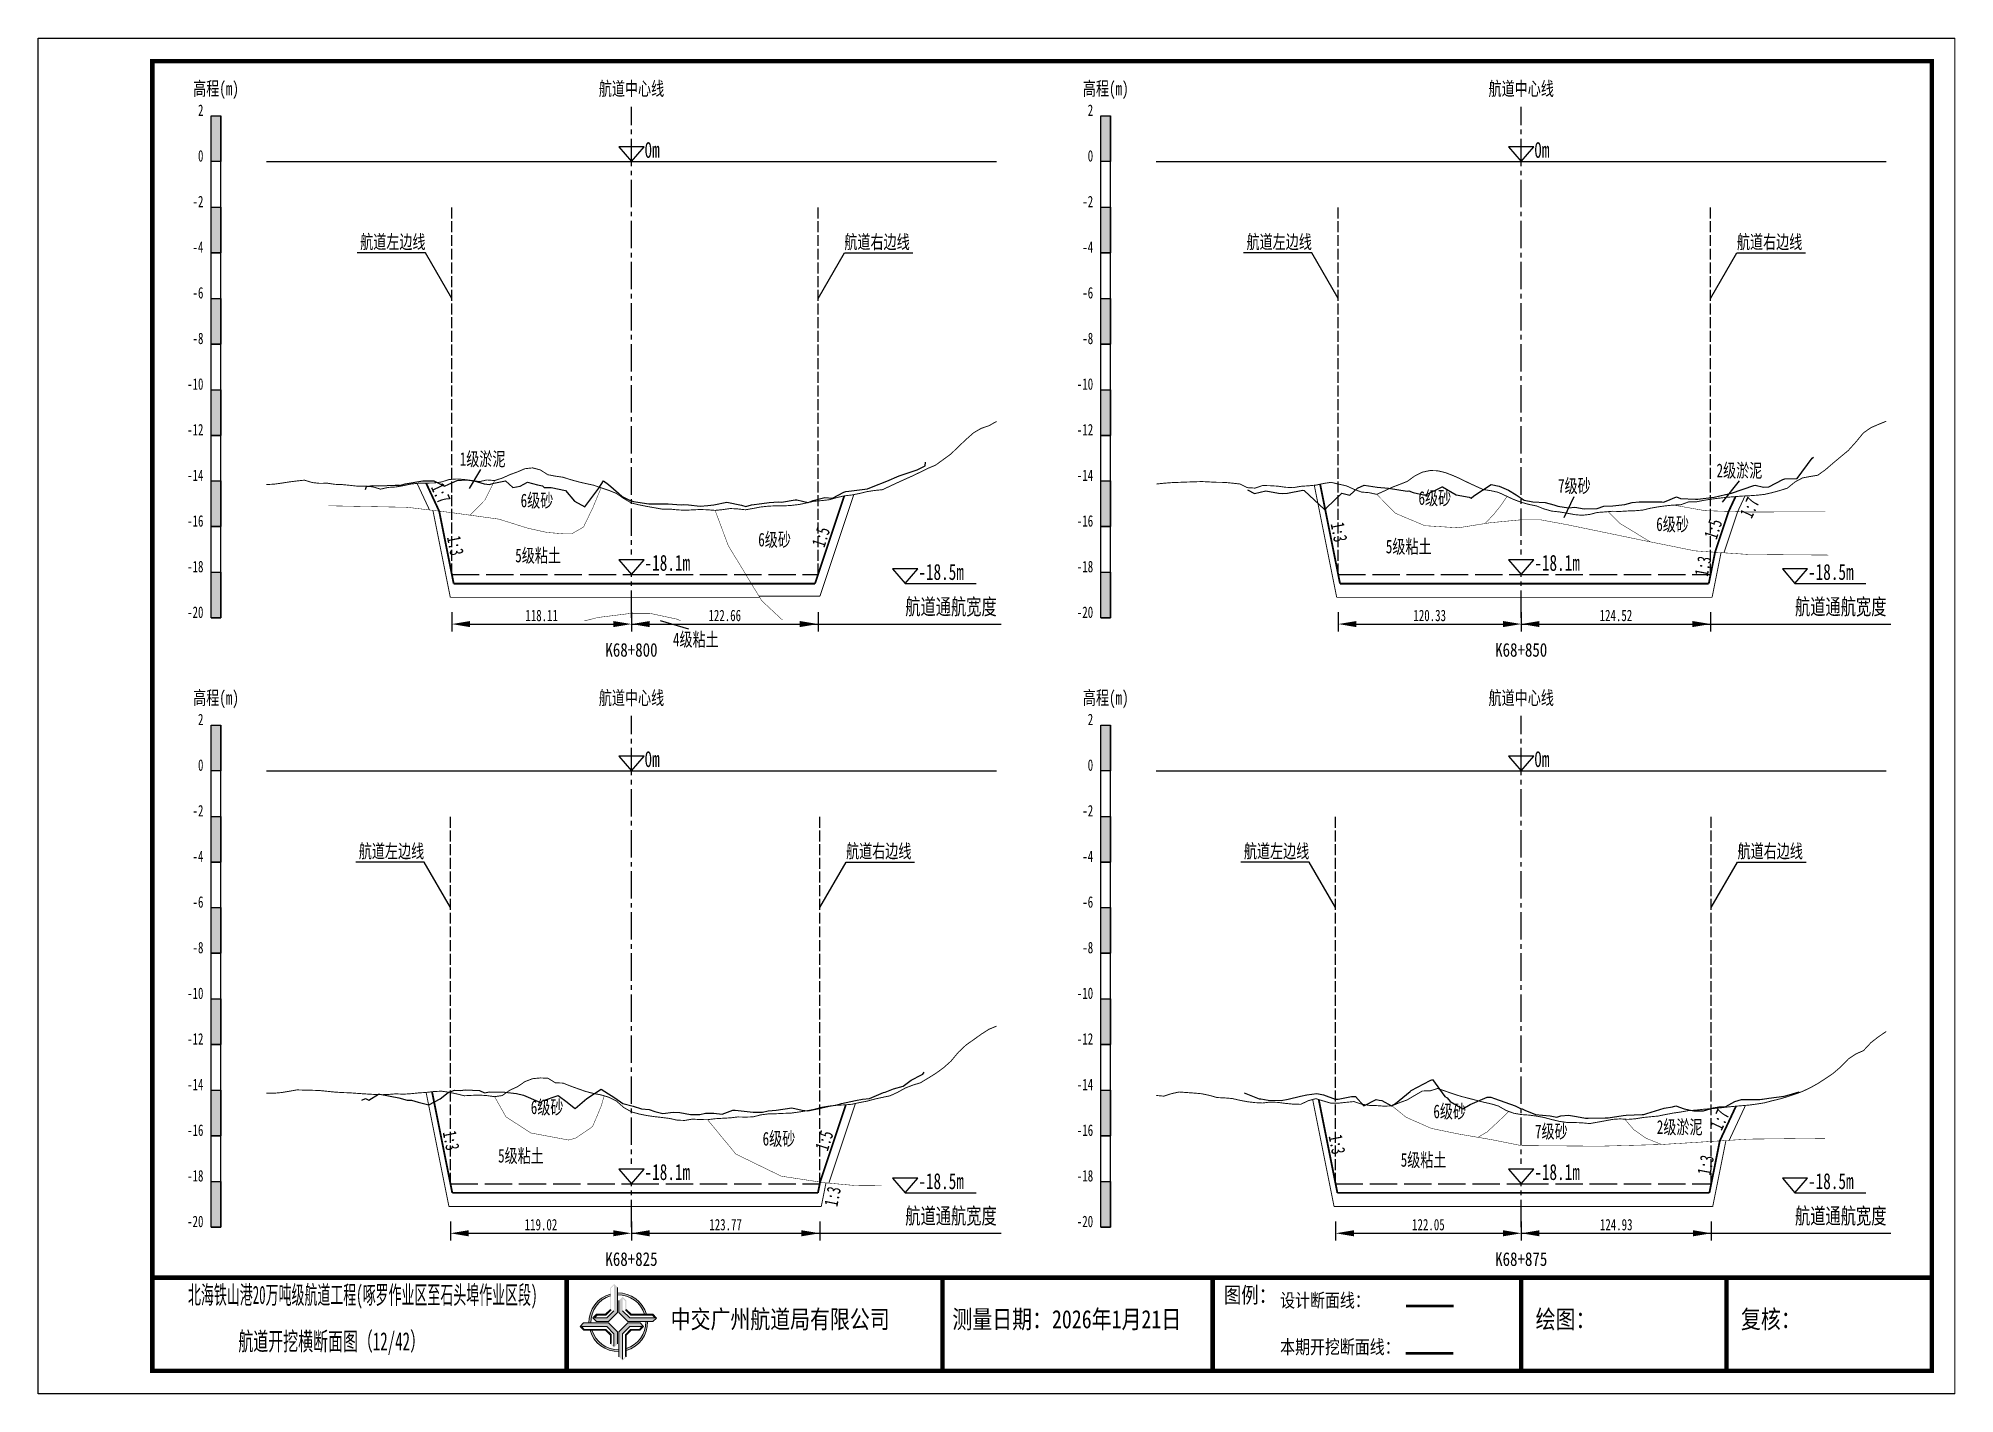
# Paper-space layout 'HDM_15' of a CAD drawing. Header units: millimetres. Extents: x 0 to 420, y 0 to 297.
# The model-space entities are those that its viewports show. They can reach past a viewport. Long polylines and large blocks are cut down to what shows.
import ezdxf
from ezdxf.enums import TextEntityAlignment as Align

# ---------------------------------------------------------------- set-up
doc = ezdxf.new("R2010")
doc.units = ezdxf.units.MM
for name, pattern in [('ACAD_ISO02W100', [15, 12, -3]), ('ACAD_ISO05W100', [33, 24, -3, 0, -3, 0, -3]), ('CENTER2', [1.125, 0.75, -0.125, 0.125, -0.125])]:
    doc.linetypes.add(name, pattern=pattern)
for name, color, linetype in [('0-图框图名', 2, 'Continuous'), ('0-桩号', 1, 'Continuous'), ('0-航道左右边线标注', 8, 'Continuous'), ('1-疏浚底高', 7, 'Continuous'), ('1-通航宽度', 7, 'Continuous'), ('1-通航底高', 7, 'Continuous'), ('202601', 5, 'Continuous'), ('DMX', 20, 'Continuous'), ('L1', 7, 'Continuous'), ('图幅外框线', 145, 'Continuous'), ('地质分层', 6, 'Continuous'), ('坡比', 1, 'Continuous'), ('尺寸标注', 1, 'Continuous'), ('开挖线', 4, 'Continuous'), ('标尺', 7, 'Continuous'), ('超挖线', 3, 'Continuous'), ('辅助框', 7, 'Continuous'), ('通航底面线', 7, 'ACAD_ISO02W100')]:
    doc.layers.add(name, color=color, linetype=linetype)
doc.styles.get("Standard").update_dxf_attribs({"font": 'arial.ttf'})
doc.styles.add('仿宋', font='仿宋_GB2312.ttf', dxfattribs={"width": 0.8})
doc.styles.add('仿宋GB2312', font='仿宋_GB2312.ttf', dxfattribs={"width": 0.7, "height": 2.5})
doc.styles.add('仿宋体', font='仿宋_GB2312.ttf', dxfattribs={"width": 0.8})
doc.dimstyles.new('2000', dxfattribs={"dimtxt": 3, "dimasz": 2.5, "dimexe": 1.25, "dimexo": 0.625, "dimtad": 1, "dimlfac": 2, "dimdsep": 46, "dimtxsty": 'Standard', "dimcen": 2.5, "dimadec": 0, "dimazin": 0, "dimtfac": 1, "dimtmove": 0, "dimatfit": 3, "dimfxl": 0, "dimarcsym": 0})

psp = doc.layouts.new('HDM_15')

msp = doc.modelspace()

# ---------------------------------------------------------------- texts
at = {"layer": '0-航道左右边线标注', "style": '仿宋', "width": 0.7}
for p in [(84.85690957474783, -6283.999999999984), (279.1166905231228, -6283.999999999984), (84.55472380411753, -6417.499999999984), (278.5423053385918, -6417.499999999984)]:
    msp.add_text('航道左边线', height=3, dxfattribs=at).set_placement(p, align=Align.BOTTOM_RIGHT)
for p in [(176.6602224029704, -6284.000000000016), (372.2817536763674, -6284.000000000016), (177.0295792026904, -6417.500000000016), (372.4170357434264, -6417.500000000016)]:
    msp.add_text('航道右边线', height=3, dxfattribs=at).set_placement(p, align=Align.BOTTOM_LEFT)
at = {"layer": '1-通航宽度', "style": '仿宋', "width": 0.7}
for p in [(190, -6364.35), (385, -6364.35), (190, -6497.85), (385, -6497.85)]:
    msp.add_text('航道通航宽度', height=3.5, dxfattribs=at).set_placement(p, align=Align.BOTTOM_LEFT)
at = {"layer": 'L1', "style": '仿宋', "width": 0.7}
for p in [(129.9999999999993, -6248.02892156085), (324.9999999999993, -6248.02892156085), (129.9999999999993, -6381.528921559919), (324.9999999999993, -6381.528921559919)]:
    msp.add_text('航道中心线', height=3, dxfattribs=at).set_placement(p, align=Align.MIDDLE_CENTER)
for p in [(132.8561237953247, -6263.179669429315), (327.8561237953247, -6263.179669429315), (132.8561237953247, -6396.679669428384), (327.8561237953247, -6396.679669428384)]:
    msp.add_text('0m ', height=3.5, dxfattribs=at).set_placement(p)
at = {"layer": '地质分层', "linetype": 'Continuous', "style": '仿宋GB2312', "width": 0.7}
for s, p in [('1级淤泥', (97.37306942227421, -6329.176102196764)), ('7级砂', (336.6516516240027, -6335.065223692658)), ('2级淤泥', (372.8282339618219, -6331.687604216674)), ('6级砂', (109.2837399336732, -6338.263960993503)), ('6级砂', (306.0680695658031, -6337.731208685009)), ('6级砂', (358.1713937071783, -6343.462565209948)), ('6级砂', (161.3590440219974, -6346.850985842026)), ('5级粘土', (109.5343296621196, -6350.323429193399)), ('5级粘土', (300.341130008883, -6348.357471182444)), ('4级粘土', (144.106282837916, -6368.718389441121)), ('6级砂', (111.5047362324495, -6471.231208685009)), ('6级砂', (309.3258320229089, -6472.135850289676)), ('6级砂', (162.3197128872654, -6478.126136782175)), ('7级砂', (331.6000475004131, -6476.529919349425)), ('2级淤泥', (359.7288869754904, -6475.565941064867)), ('5级粘土', (105.7777966755295, -6481.857471182444)), ('5级粘土', (303.5988924659889, -6482.762112787112))]:
    msp.add_text(s, height=3, dxfattribs=at).set_placement(p, align=Align.MIDDLE_CENTER)
at = {"layer": '坡比', "style": '仿宋体', "width": 0.7}
for s, rotation, p in [('1:7', 295, (88.22994448353404, -6336.687839241023)), ('1:7', 65, (375.0550179340182, -6339.847246446946)), ('1:3', 281, (91.40226353094727, -6348.16121729381)), ('1:5', 72, (171.528891143789, -6346.248930381275)), ('1:3', 281, (285.0718209667801, -6345.211065806644)), ('1:5', 72, (367.0781339877209, -6344.505044662586)), ('1:3', 79, (364.8345065973233, -6352.662761319465)), ('1:7', 65, (368.4836680502518, -6473.961271756791)), ('1:5', 72, (172.2560415287909, -6478.528447176276)), ('1:3', 281, (90.47168891547844, -6478.527072216903)), ('1:3', 281, (284.6324858241463, -6479.382022835171)), ('1:3', 79, (365.4214511981381, -6483.912370239628)), ('1:3', 79, (174.0705745934138, -6490.795165893596))]:
    msp.add_text(s, height=3, rotation=rotation, dxfattribs=at).set_placement(p, align=Align.MIDDLE)
at = {"layer": '辅助框', "color": 7, "style": '仿宋GB2312'}
for s, width, p in [('北海铁山港20万吨级航道工程(啄罗作业区至石头埠作业区段)', 0.52, (71.09226409912299, -6512.34125590487)), ('         航道开挖横断面图（12/42）', 0.6, (56.94663040915083, -6522.528455383558))]:
    msp.add_text(s, height=4, dxfattribs=dict(at, width=width)).set_placement(p, align=Align.MIDDLE_CENTER)
at = {"layer": '辅助框', "insert": (259.8269339597709, -6510.631954133956), "char_height": 3.5, "width": 20.65205776894732, "attachment_point": 1, "style": '仿宋'}
msp.add_mtext('{\\C3;图例：}', dxfattribs=at)
at = {"layer": '辅助框', "color": 7, "lineweight": 50, "insert": (272.1653762107811, -6512.051345709999), "char_height": 3, "width": 26.24716962347821, "attachment_point": 1, "style": '仿宋'}
msp.add_mtext('设计断面线：', dxfattribs=at)
at = {"layer": '辅助框', "lineweight": 0, "char_height": 4, "width": 115.8863471220259, "attachment_point": 1}
for s, insert in [('{\\fKaiTi|b0|i0|c134|p49;\\W0.8;中交广州航道局有限公司}', (138.5828873357699, -6515.682042507085)), ('{\\fKaiTi|b0|i0|c134|p49;\\W0.8;测量日期：2026年1月21日}', (200.3284275267629, -6515.682042507085)), ('{\\fKaiTi|b0|i0|c134|p49;\\W0.8;绘图：}', (328.1550933698669, -6515.682042507085)), ('{\\fKaiTi|b0|i0|c134|p49;\\W0.8;复核：}', (373.1550933698669, -6515.682042507085))]:
    msp.add_mtext(s, dxfattribs=dict(at, insert=insert))
at = {"layer": '辅助框', "color": 1, "insert": (272.1653762107811, -6522.260362698303), "char_height": 3, "width": 26.24716962347821, "attachment_point": 1, "style": '仿宋'}
msp.add_mtext('本期开挖断面线：', dxfattribs=at)

# ---------------------------------------------------------------- blocks, each defined once
blk = doc.blocks.new('标尺')
at = {"layer": '标尺', "linetype": 'Continuous'}
for points in [[(-2.116669999959413, 100), (0, 100), (0, 90), (-2.116669999959413, 90)], [(-2.116669999959413, 80), (0, 80), (0, 70), (-2.116669999959413, 70)], [(-2.116669999959413, 60), (0, 60), (0, 50), (-2.116669999959413, 50)], [(-2.116669999959413, 40), (0, 40), (0, 30), (-2.116669999959413, 30)], [(-2.116669999959413, 20), (0, 20), (0, 10), (-2.116669999959413, 10)], [(-2.116669999959413, 0), (0, 0), (0, -10), (-2.116669999959413, -10)]]:
    blk.add_hatch(color=256, dxfattribs=at).paths.add_polyline_path(points)
for p, q in [((-2.116669999959413, -10), (-2.116669999959413, 100)), ((0, -10), (0, 100)), ((-2.116669999959413, 80), (0, 80)), ((-2.116669999959413, 70), (0, 70)), ((-2.116669999959413, 60), (0, 60)), ((-2.116669999959413, 50), (0, 50)), ((-2.116669999959413, 40), (0, 40)), ((-2.116669999959413, 30), (0, 30)), ((-2.116669999959413, 20), (0, 20)), ((-2.116669999959413, 10), (0, 10)), ((-2.116669999959413, 0), (0, 0)), ((-2.116669999959413, -10), (0, -10))]:
    blk.add_line(p, q, dxfattribs=at)
at = {"layer": '标尺'}
for points in [[(-2.116669999959413, 100), (0, 100), (0, 90), (-2.116669999959413, 90)], [(-2.116669999959413, 100), (0, 100), (0, 90), (-2.116669999959413, 90)], [(-2.116669999959413, 80), (0, 80), (0, 70), (-2.116669999959413, 70)], [(-2.116669999959413, 80), (0, 80), (0, 70), (-2.116669999959413, 70)], [(-2.116669999959413, 60), (0, 60), (0, 50), (-2.116669999959413, 50)], [(-2.116669999959413, 60), (0, 60), (0, 50), (-2.116669999959413, 50)], [(-2.116669999959413, 40), (0, 40), (0, 30), (-2.116669999959413, 30)], [(-2.116669999959413, 40), (0, 40), (0, 30), (-2.116669999959413, 30)], [(-2.116669999959413, 20), (0, 20), (0, 10), (-2.116669999959413, 10)], [(-2.116669999959413, 20), (0, 20), (0, 10), (-2.116669999959413, 10)], [(-2.116669999959413, 0), (0, 0), (0, -10), (-2.116669999959413, -10)], [(-2.116669999959413, 0), (0, 0), (0, -10), (-2.116669999959413, -10)]]:
    blk.add_lwpolyline(points, close=True, dxfattribs=at)
at = {"layer": '标尺', "style": '仿宋GB2312', "width": 0.7}
blk.add_text('高程(m)', height=3, dxfattribs=at).set_placement((-1.058334999950603, 106.0000000009313), align=Align.MIDDLE_CENTER)
for s, p in [('2', (-3.816669999971054, 100)), ('0', (-3.816669999971054, 90)), ('-2', (-3.816669999971054, 80)), ('-4', (-3.816669999971054, 70)), ('-6', (-3.816669999971054, 60)), ('-8', (-3.816669999971054, 50)), ('-10', (-3.816669999971054, 40)), ('-12', (-3.816669999971054, 30)), ('-14', (-3.816669999971054, 20)), ('-16', (-3.816669999971054, 10)), ('-18', (-3.816669999971054, 0)), ('-20', (-3.816669999971054, -10))]:
    blk.add_text(s, height=2.5, dxfattribs=at).set_placement(p, align=Align.RIGHT)
blk = doc.blocks.new('*D217')
at = {"layer": 'Defpoints', "color": 0, "ltscale": 0.5}
for p in [(90.63041226661501, -6354.5), (130, -6354.5), (130, -6365.353404225721)]:
    blk.add_point(p, dxfattribs=at)
at = {"layer": '尺寸标注', "color": 0, "lineweight": -2, "ltscale": 0.5}
for p, q in [((90.63041226661501, -6362.75), (90.63041226661501, -6366.953404225721)), ((130, -6362.75), (130, -6366.953404225721)), ((94.63041226661501, -6365.353404225721), (126, -6365.353404225721))]:
    blk.add_line(p, q, dxfattribs=at)
at = {"layer": '尺寸标注', "color": 0, "ltscale": 0.5}
for points in [[(94.63041226661501, -6364.686737559054), (94.63041226661501, -6366.020070892388), (90.63041226661501, -6365.353404225721)], [(126, -6364.686737559054), (126, -6366.020070892388), (130, -6365.353404225721)]]:
    blk.add_solid(points, dxfattribs=at)
at = {"layer": '尺寸标注', "color": 0, "ltscale": 0.5, "insert": (110.3152061333075, -6363.478404225721), "char_height": 2.5, "attachment_point": 5, "style": '仿宋GB2312'}
blk.add_mtext('118.11', dxfattribs=at)
blk = doc.blocks.new('*D218')
at = {"layer": 'Defpoints', "color": 0, "ltscale": 0.5}
for p in [(90.32822649598471, -6488), (130, -6488), (130, -6498.853373965457)]:
    blk.add_point(p, dxfattribs=at)
at = {"layer": '尺寸标注', "color": 0, "lineweight": -2, "ltscale": 0.5}
for p, q in [((90.32822649598471, -6496.25), (90.32822649598471, -6500.453373965457)), ((130, -6496.25), (130, -6500.453373965457)), ((94.32822649598471, -6498.853373965457), (126, -6498.853373965457))]:
    blk.add_line(p, q, dxfattribs=at)
at = {"layer": '尺寸标注', "color": 0, "ltscale": 0.5}
for points in [[(94.32822649598471, -6498.18670729879), (94.32822649598471, -6499.520040632124), (90.32822649598471, -6498.853373965457)], [(126, -6498.18670729879), (126, -6499.520040632124), (130, -6498.853373965457)]]:
    blk.add_solid(points, dxfattribs=at)
at = {"layer": '尺寸标注', "color": 0, "ltscale": 0.5, "insert": (110.1641132479924, -6496.978373965457), "char_height": 2.5, "attachment_point": 5, "style": '仿宋GB2312'}
blk.add_mtext('119.02', dxfattribs=at)
blk = doc.blocks.new('*D219')
at = {"layer": 'Defpoints', "color": 0, "ltscale": 0.5}
for p in [(284.89019321499, -6354.5), (325, -6354.5), (325, -6365.353136129092)]:
    blk.add_point(p, dxfattribs=at)
at = {"layer": '尺寸标注', "color": 0, "lineweight": -2, "ltscale": 0.5}
for p, q in [((284.89019321499, -6362.75), (284.89019321499, -6366.953136129092)), ((325, -6362.75), (325, -6366.953136129092)), ((288.89019321499, -6365.353136129092), (321, -6365.353136129092))]:
    blk.add_line(p, q, dxfattribs=at)
at = {"layer": '尺寸标注', "color": 0, "ltscale": 0.5}
for points in [[(288.89019321499, -6364.686469462425), (288.89019321499, -6366.019802795759), (284.89019321499, -6365.353136129092)], [(321, -6364.686469462425), (321, -6366.019802795759), (325, -6365.353136129092)]]:
    blk.add_solid(points, dxfattribs=at)
at = {"layer": '尺寸标注', "color": 0, "ltscale": 0.5, "insert": (304.945096607495, -6363.478136129092), "char_height": 2.5, "attachment_point": 5, "style": '仿宋GB2312'}
blk.add_mtext('120.33', dxfattribs=at)
blk = doc.blocks.new('*D220')
at = {"layer": 'Defpoints', "color": 0, "ltscale": 0.5}
for p in [(284.315808030459, -6488), (325, -6488), (325, -6498.853105814608)]:
    blk.add_point(p, dxfattribs=at)
at = {"layer": '尺寸标注', "color": 0, "lineweight": -2, "ltscale": 0.5}
for p, q in [((284.315808030459, -6496.25), (284.315808030459, -6500.453105814609)), ((325, -6496.25), (325, -6500.453105814609)), ((288.315808030459, -6498.853105814608), (321, -6498.853105814608))]:
    blk.add_line(p, q, dxfattribs=at)
at = {"layer": '尺寸标注', "color": 0, "ltscale": 0.5}
for points in [[(288.315808030459, -6498.186439147941), (288.315808030459, -6499.519772481275), (284.315808030459, -6498.853105814608)], [(321, -6498.186439147941), (321, -6499.519772481275), (325, -6498.853105814608)]]:
    blk.add_solid(points, dxfattribs=at)
at = {"layer": '尺寸标注', "color": 0, "ltscale": 0.5, "insert": (304.6579040152295, -6496.978105814608), "char_height": 2.5, "attachment_point": 5, "style": '仿宋GB2312'}
blk.add_mtext('122.05', dxfattribs=at)
blk = doc.blocks.new('*D158')
at = {"layer": 'Defpoints', "color": 0, "ltscale": 0.5}
for p in [(130, -6354.5), (170.886719711045, -6354.5), (170.886719711045, -6365.35334803149)]:
    blk.add_point(p, dxfattribs=at)
at = {"layer": '尺寸标注', "color": 0, "lineweight": -2, "ltscale": 0.5}
for p, q in [((130, -6362.75), (130, -6366.95334803149)), ((170.886719711045, -6362.75), (170.886719711045, -6366.95334803149)), ((134, -6365.35334803149), (166.886719711045, -6365.35334803149))]:
    blk.add_line(p, q, dxfattribs=at)
at = {"layer": '尺寸标注', "color": 0, "ltscale": 0.5}
for points in [[(134, -6364.686681364823), (134, -6366.020014698157), (130, -6365.35334803149)], [(166.886719711045, -6364.686681364823), (166.886719711045, -6366.020014698157), (170.886719711045, -6365.35334803149)]]:
    blk.add_solid(points, dxfattribs=at)
at = {"layer": '尺寸标注', "color": 0, "ltscale": 0.5, "insert": (150.4433598555225, -6363.47834803149), "char_height": 2.5, "attachment_point": 5, "style": '仿宋GB2312'}
blk.add_mtext('122.66', dxfattribs=at)
blk = doc.blocks.new('*D159')
at = {"layer": 'Defpoints', "color": 0, "ltscale": 0.5}
for p in [(130, -6488), (171.256076510765, -6488), (171.256076510765, -6498.853317252073)]:
    blk.add_point(p, dxfattribs=at)
at = {"layer": '尺寸标注', "color": 0, "lineweight": -2, "ltscale": 0.5}
for p, q in [((130, -6496.25), (130, -6500.453317252073)), ((171.256076510765, -6496.25), (171.256076510765, -6500.453317252073)), ((134, -6498.853317252073), (167.256076510765, -6498.853317252073))]:
    blk.add_line(p, q, dxfattribs=at)
at = {"layer": '尺寸标注', "color": 0, "ltscale": 0.5}
for points in [[(134, -6498.186650585406), (134, -6499.51998391874), (130, -6498.853317252073)], [(167.256076510765, -6498.186650585406), (167.256076510765, -6499.51998391874), (171.256076510765, -6498.853317252073)]]:
    blk.add_solid(points, dxfattribs=at)
at = {"layer": '尺寸标注', "color": 0, "ltscale": 0.5, "insert": (150.6280382553825, -6496.978317252073), "char_height": 2.5, "attachment_point": 5, "style": '仿宋GB2312'}
blk.add_mtext('123.77', dxfattribs=at)
blk = doc.blocks.new('*D160')
at = {"layer": 'Defpoints', "color": 0, "ltscale": 0.5}
for p in [(325, -6354.5), (366.508250984442, -6354.5), (366.508250984442, -6365.353079031593)]:
    blk.add_point(p, dxfattribs=at)
at = {"layer": '尺寸标注', "color": 0, "lineweight": -2, "ltscale": 0.5}
for p, q in [((325, -6362.75), (325, -6366.953079031593)), ((366.508250984442, -6362.75), (366.508250984442, -6366.953079031593)), ((329, -6365.353079031593), (362.508250984442, -6365.353079031593))]:
    blk.add_line(p, q, dxfattribs=at)
at = {"layer": '尺寸标注', "color": 0, "ltscale": 0.5}
for points in [[(329, -6364.686412364926), (329, -6366.01974569826), (325, -6365.353079031593)], [(362.508250984442, -6364.686412364926), (362.508250984442, -6366.01974569826), (366.508250984442, -6365.353079031593)]]:
    blk.add_solid(points, dxfattribs=at)
at = {"layer": '尺寸标注', "color": 0, "ltscale": 0.5, "insert": (345.754125492221, -6363.478079031593), "char_height": 2.5, "attachment_point": 5, "style": '仿宋GB2312'}
blk.add_mtext('124.52', dxfattribs=at)
blk = doc.blocks.new('*D161')
at = {"layer": 'Defpoints', "color": 0, "ltscale": 0.5}
for p in [(325, -6488), (366.643533051501, -6488), (366.643533051501, -6498.853048519418)]:
    blk.add_point(p, dxfattribs=at)
at = {"layer": '尺寸标注', "color": 0, "lineweight": -2, "ltscale": 0.5}
for p, q in [((325, -6496.25), (325, -6500.453048519418)), ((366.643533051501, -6496.25), (366.643533051501, -6500.453048519418)), ((329, -6498.853048519418), (362.643533051501, -6498.853048519418))]:
    blk.add_line(p, q, dxfattribs=at)
at = {"layer": '尺寸标注', "color": 0, "ltscale": 0.5}
for points in [[(329, -6498.186381852751), (329, -6499.519715186085), (325, -6498.853048519418)], [(362.643533051501, -6498.186381852751), (362.643533051501, -6499.519715186085), (366.643533051501, -6498.853048519418)]]:
    blk.add_solid(points, dxfattribs=at)
at = {"layer": '尺寸标注', "color": 0, "ltscale": 0.5, "insert": (345.8217665257505, -6496.978048519418), "char_height": 2.5, "attachment_point": 5, "style": '仿宋GB2312'}
blk.add_mtext('124.93', dxfattribs=at)
blk = doc.blocks.new('通航底高')
at = {"layer": '1-通航底高'}
for p, q in [((-2.762494692986365, 3.232132659759372), (5.923793651163578e-06, 6.932765245437622e-06)), ((2.762506540631875, 3.232132659759372), (-2.762494692986365, 3.232132659759372)), ((5.923793651163578e-06, 6.932765245437622e-06), (2.762506540631875, 3.232132659759372))]:
    blk.add_line(p, q, dxfattribs=at)
at = {"layer": '1-通航底高', "style": '仿宋', "width": 0.7}
blk.add_attdef('通航底高', (2.856129719933961, 0.8203305718488991), '', height=3.5, dxfattribs=at)
blk = doc.blocks.new('疏浚底高')
at = {"layer": '1-疏浚底高'}
for p, q in [((-2.762500616780017, 3.232125726994127), (0, 0)), ((2.762500616838224, 3.232125726994127), (-2.762500616780017, 3.232125726994127)), ((0, 0), (2.762500616838224, 3.232125726994127)), ((-5.923793651163578e-06, -6.932765245437622e-06), (15.51466270413067, -6.932765245437622e-06))]:
    blk.add_line(p, q, dxfattribs=at)
at = {"layer": '1-疏浚底高', "style": '仿宋', "width": 0.7}
blk.add_attdef('疏浚底高', (2.856123796140309, 0.8203236390836537), '', height=3.5, dxfattribs=at)

# ---------------------------------------------------------------- hatches: boundary and pattern name
at = {"layer": '辅助框'}
h = msp.add_hatch(color=5, dxfattribs=at)
h.paths.add_polyline_path([(126.9546421006707, -6510.745531914723), (126.1757059281854, -6509.967633330833), (125.366951268175, -6510.776153838646), (125.366951268175, -6515.536597661984), (124.290441353002, -6516.612023077023), (122.3438002488701, -6516.612023077023), (121.5476570176868, -6517.407358599197), (122.3430715379505, -6518.199178399098), (124.9786409013359, -6518.199178399098), (126.9546421006707, -6516.223855132592)])
h.paths.add_polyline_path([(126.145487837383, -6515.835033672583), (124.5901777513115, -6517.390380010616), (121.864565205553, -6517.390380010616), (122.4652603746144, -6516.792388775122), (124.4098916063098, -6516.792388775122), (125.5465556779591, -6515.624466802608), (125.5465556779591, -6510.865021880639), (126.145487837383, -6510.267331255448)], flags=16)
h = msp.add_hatch(color=5, dxfattribs=at)
edge = h.paths.add_edge_path()
edge.add_ellipse((127.1048981645195, -6518.349361724388), major_axis=(-6.017077195920141, 1.733884546287947e-06), ratio=0.9999999825377229, start_angle=-73.21171767175571, end_angle=1.446762146054482, ccw=False)
edge.add_line((125.366951268175, -6512.588740435135), (125.366951268175, -6512.167564622652))
edge.add_ellipse((127.1048981645195, -6518.349361724388), major_axis=(-6.421454345493813, 3.783831980513644e-06), ratio=0.9999999825377264, start_angle=-74.29719975771904, end_angle=1.35689506309039)
edge.add_line((120.6852443925528, -6518.501418438208), (121.0897390788881, -6518.501279625189))
edge = h.paths.add_edge_path()
edge.add_ellipse((127.1048981645195, -6518.349361724388), major_axis=(-6.017077195920906, 2.624791690933952e-07), ratio=0.9999999825377339, start_angle=196.7802887631043, end_angle=271.43091869106274, ccw=False)
edge.add_line((132.8657615312127, -6516.612217217457), (133.2869208646504, -6516.612217217457))
edge.add_ellipse((127.1048981645195, -6518.349361724388), major_axis=(-6.42145434549481, 2.055023733972632e-07), ratio=0.9999999825377471, start_angle=195.6953323995753, end_angle=271.3407921785149)
edge.add_line((126.9546421006707, -6511.929665483964), (126.9546421006707, -6512.334160818589))
edge = h.paths.add_edge_path()
edge.add_ellipse((127.1048981645195, -6518.349361724388), major_axis=(-6.421454345494847, 2.398647111377442e-07), ratio=0.9999999825377328, start_angle=105.7065267224622, end_angle=181.3336320078198)
edge.add_line((133.5246130754141, -6518.199907793533), (133.1201189922182, -6518.199907793533))
edge.add_ellipse((127.1048981645195, -6518.349361724388), major_axis=(-6.017077195920033, 3.038804149501319e-06), ratio=0.9999999825377467, start_angle=106.79232762585761, end_angle=181.4233031416354, ccw=False)
edge.add_line((128.8432505388049, -6524.109860479367), (128.8432505388049, -6524.531044626963))
edge = h.paths.add_edge_path()
edge.add_ellipse((127.1048981645195, -6518.349361724388), major_axis=(6.017077195919978, 2.129043967020969e-06), ratio=0.9999999825377341, start_angle=196.8039056354283, end_angle=271.4347580706571, ccw=False)
edge.add_line((121.3447520372061, -6520.088882915747), (120.9235845126299, -6520.089027449381))
edge.add_ellipse((127.1048981645195, -6518.349361724388), major_axis=(6.421454345494965, 1.010893226884053e-06), ratio=0.9999999825377122, start_angle=195.7186902341801, end_angle=271.3444001294426)
edge.add_line((127.2555596849112, -6524.769048223508), (127.2555596849112, -6524.364552247775))
h = msp.add_hatch(color=5, dxfattribs=at)
h.paths.add_polyline_path([(129.2303930924921, -6518.199907793533), (134.7087164384512, -6518.199907793533), (135.4866149797229, -6517.420971685421), (134.6780945359854, -6516.612217217457), (129.9176505204825, -6516.612217217457), (128.8422251481799, -6515.53570710994), (128.8422251481799, -6513.589066240799), (128.0468895402638, -6512.792922881616), (127.2550698900012, -6513.588337358963), (127.2550698900012, -6516.223906744015)])
h.paths.add_polyline_path([(128.0638683000294, -6515.835443487179), (128.0638683000294, -6513.109831133377), (128.6618594285635, -6513.7105261531), (128.6618594285635, -6515.655157427323), (129.829781550744, -6516.791821563255), (134.5892263871817, -6516.791821563255), (135.1869169908253, -6517.390753594411), (129.6192146592824, -6517.390753594411)], flags=16)
h = msp.add_hatch(color=5, dxfattribs=at)
h.paths.add_polyline_path([(124.9782503556995, -6518.49994512273), (119.4999273301749, -6518.50182517649), (118.7222961381463, -6519.281028228294), (119.5310940782217, -6520.089505327714), (124.2915378373651, -6520.087871709836), (125.3673325639455, -6521.164012334835), (125.3680006059198, -6523.110653374684), (126.1636093950061, -6523.90652363826), (126.9551560136465, -6523.110837432396), (126.9542515550343, -6520.475268389237)])
h.paths.add_polyline_path([(126.1455864884941, -6520.86400901438), (126.1465218583731, -6523.589621367943), (125.5483246263055, -6522.989131426346), (125.5476572892753, -6521.044500322831), (124.379345134118, -6519.908237114918), (119.6199005754081, -6519.909870391381), (119.0220044663934, -6519.311143438351), (124.5897064988701, -6519.309232793819)], flags=16)
h = msp.add_hatch(color=5, dxfattribs=at)
h.paths.add_polyline_path([(129.2315609056143, -6518.499116607201), (127.2555596849112, -6520.474439873708), (127.2555596849112, -6525.952763262284), (128.0344958787648, -6526.730661675465), (128.8432505388049, -6525.922141167653), (128.8432505388049, -6521.161697344315), (129.9197604539482, -6520.086271929276), (131.8664015580801, -6520.086271929276), (132.662544767925, -6519.290936407101), (131.8671302476613, -6518.499116607201)])
h.paths.add_polyline_path([(129.620024077007, -6519.307915166866), (132.3456365800587, -6519.307915166866), (131.7449414323358, -6519.905906231177), (129.8003101793019, -6519.905906231177), (128.6636461076526, -6521.07382820369), (128.6636461076526, -6525.833273125661), (128.0647139695672, -6526.430963750851), (128.0647139695672, -6520.863261333716)], flags=16)

# ---------------------------------------------------------------- linework, layer by layer
at = {"layer": '0-航道左右边线标注', "linetype": 'ACAD_ISO02W100', "ltscale": 0.2}
for points in [[(90.63041226661517, -6354.5), (90.63041226661517, -6274)], [(170.8867197110449, -6354.5), (170.8867197110449, -6274)], [(284.8901932149902, -6354.5), (284.8901932149902, -6274)], [(366.5082509844419, -6354.5), (366.5082509844419, -6274)], [(90.32822649598438, -6488), (90.32822649598438, -6407.5)], [(171.2560765107646, -6488), (171.2560765107646, -6407.5)], [(284.3158080304588, -6488), (284.3158080304588, -6407.5)], [(366.643533051501, -6488), (366.643533051501, -6407.5)]]:
    msp.add_lwpolyline(points, dxfattribs=at)
at = {"layer": '0-航道左右边线标注'}
for points in [[(90.63041226661501, -6294), (84.85690957474783, -6283.999999999984), (69.85690957474783, -6283.99999999994)], [(170.886719711045, -6294), (176.6602224029704, -6284.000000000016), (191.6602224029704, -6284.00000000006)], [(284.89019321499, -6294), (279.1166905231228, -6283.999999999984), (264.1166905231228, -6283.99999999994)], [(366.508250984442, -6294), (372.2817536763674, -6284.000000000016), (387.2817536763674, -6284.00000000006)], [(90.32822649598471, -6427.5), (84.55472380411753, -6417.499999999984), (69.55472380411753, -6417.49999999994)], [(171.256076510765, -6427.5), (177.0295792026904, -6417.500000000016), (192.0295792026904, -6417.50000000006)], [(284.315808030459, -6427.5), (278.5423053385918, -6417.499999999984), (263.5423053385918, -6417.49999999994)], [(366.643533051501, -6427.5), (372.4170357434264, -6417.500000000016), (387.4170357434264, -6417.50000000006)]]:
    msp.add_lwpolyline(points, dxfattribs=at)
at = {"layer": '1-通航宽度'}
for points in [[(130, -6365.35), (211, -6365.35)], [(325, -6365.35), (406, -6365.35)], [(130, -6498.85), (211, -6498.85)], [(325, -6498.85), (406, -6498.85)]]:
    msp.add_lwpolyline(points, dxfattribs=at)
at = {"layer": '202601', "color": 1, "linetype": 'Continuous'}
for points in [[(264.9770000001984, -6335.95), (266.5567777779763, -6336.750000953674), (268.9934444446423, -6336.150001525879), (271.8301111113093, -6336.649998664856), (272.6201111113093, -6336.750000953674), (273.7967777779763, -6336.649998664856), (277.1367777779763, -6335.999998092651), (277.4334444446423, -6336.10000038147), (281.9134444446423, -6340.25), (282.2601111113094, -6339.949997901917), (285.6501111113093, -6336.699999809265), (287.4601111113093, -6337.099999427795), (289.1234444446423, -6335.599998474121), (290.5867777779763, -6334.900001525879), (293.4567777779763, -6335.350002288818), (295.9201111113093, -6335.550002098084), (299.9967777779763, -6336.249999046326), (300.3534444446423, -6336.150001525879), (301.3434444446423, -6336.550001144409), (303.6067777779763, -6337.000001907349), (304.1167777779763, -6337.049998283386), (307.6867777779763, -6335.25), (307.7401111113093, -6335.25), (310.7667777779764, -6337.000001907349), (313.5667777779763, -6337.550000190735), (314.0501111113093, -6337.800001144409), (314.6401111113094, -6337.249998092651), (318.3801111113093, -6334.749998092651), (320.1467777779764, -6335.149997711182), (322.1967777779763, -6335.999998092651), (323.8867777779763, -6337.049998283386), (325.6667777779763, -6338.200000762939), (327.5601111113093, -6338.60000038147), (330.2534444446424, -6338.749999046326), (332.1167777779763, -6339.250000953674), (333.0367777779763, -6339.549998283386), (335.3734444446424, -6339.85000038147), (336.7167777779763, -6339.749998092651), (338.7634444446423, -6340.100001335144), (341.6767777779763, -6339.999999046326), (343.1434444446423, -6339.549998283386), (345.0634444446424, -6339.450000762939), (347.7101111113093, -6339.149998664856), (349.3501111113093, -6338.749999046326), (350.8434444446423, -6338.60000038147), (352.8601111113093, -6338.549999237061), (355.8267777779763, -6338.60000038147), (356.1767777779763, -6338.650001525879), (356.7467777779763, -6338.400000572205), (359.0501111113093, -6337.449997901917), (359.8834444446424, -6337.850002288818), (363.2001111113093, -6337.949999809265), (363.4601111113093, -6338.000000953674), (363.5201111113093, -6338.000000953674), (363.7201111113093, -6337.949999809265), (367.2867777779763, -6337.550000190735), (369.7634444446423, -6336.950000762939), (370.8267777779763, -6336.750000953674), (371.0834444446423, -6336.649998664856), (375.9467777779763, -6334.999999046326), (376.2567777779763, -6334.949997901917), (378.1334444446424, -6335.350002288818), (379.2434444446424, -6335.25), (382.3101111113093, -6333.699997901917), (382.7701111113093, -6333.549999237061), (385.4867777779763, -6333.450001716614), (388.7767777779763, -6329), (389.0501111113093, -6328.749999046326), (389.0501111113093, -6328.749999046326)], [(71.67300000019833, -6335.85), (71.92655555575433, -6335.199998855591), (73.24655555575433, -6334.999999046326), (74.64988888908732, -6335.050000190735), (78.21988888908733, -6334.949997901917), (79.09655555575432, -6334.949997901917), (79.26655555575434, -6334.999999046326), (79.48322222242032, -6334.949997901917), (80.40655555575432, -6334.650000572205), (84.27988888908732, -6333.949998855591), (84.87322222242034, -6334), (86.68988888908733, -6333.949998855591), (89.03322222242033, -6335.149997711182), (89.96988888908733, -6334.700001716614), (91.78655555575432, -6333.899997711182), (93.75322222242033, -6333.749999046326), (95.53322222242033, -6334), (97.69988888908733, -6334.599999427795), (98.90988888908733, -6334.799999237061), (99.80988888908733, -6334.450000762939), (102.4165555557543, -6334), (103.9665555557543, -6335.399998664856), (105.6332222224203, -6335.100001335144), (107.2332222224203, -6334.250000953674), (109.4032222224203, -6334.85000038147), (110.5332222224203, -6335.050000190735), (110.8532222224203, -6335.399998664856), (112.3998888890873, -6335.399998664856), (115.5032222224203, -6336.049999237061), (117.5132222224203, -6338.400000572205), (119.8065555557543, -6339.700001716614), (122.8765555557543, -6335.599998474121), (123.8832222224203, -6333.949998855591), (124.9498888890873, -6334.749998092651), (127.1398888890873, -6336.699999809265), (127.9598888890873, -6337.400001525879), (129.5765555557543, -6338.200000762939), (130.4098888890873, -6338.499998092651), (131.3932222224203, -6338.650001525879), (133.7965555557543, -6339), (137.9965555557543, -6339), (138.0098888890873, -6339), (140.9198888890873, -6339.199999809265), (141.3498888890873, -6339.149998664856), (142.4865555557543, -6339.250000953674), (145.0298888890873, -6339.500001907349), (146.6998888890873, -6339.349998474121), (148.0132222224203, -6339.199999809265), (150.8632222224203, -6338.650001525879), (154.1132222224203, -6339.300002098084), (155.0632222224203, -6339.599999427795), (156.2932222224203, -6339.199999809265), (158.5698888890873, -6338.899997711182), (160.1732222224203, -6338.749999046326), (161.1632222224203, -6338.650001525879), (162.2798888890873, -6338.60000038147), (162.8765555557543, -6338.650001525879), (165.8965555557543, -6338.14999961853), (166.2165555557543, -6338.099998474121), (168.6898888890873, -6338.699997901917), (169.7832222224203, -6338.299998283386), (172.3632222224203, -6337.649997711182), (174.0898888890873, -6337.75), (176.5565555557543, -6336.449998855591), (177.0032222224203, -6336.300000190735), (177.5998888890873, -6336.249999046326), (181.6932222224203, -6335.700000762939), (183.0032222224203, -6335.199998855591), (185.9665555557543, -6334.050001144409), (188.6398888890873, -6332.899998664856), (192.5865555557543, -6331.550001144409), (194.3432222224203, -6330.700000762939), (194.4432222224203, -6329.900001525879)], [(70.93700000019834, -6469.649999999068), (71.72025925945734, -6469.299998282455), (72.46359259279134, -6469.699997900986), (74.57692592612433, -6468.400001524948), (74.73692592612433, -6468.350000380538), (74.86359259279133, -6468.400001524948), (79.01025925945734, -6469.200000762008), (80.81025925945734, -6469.699997900986), (81.76692592612433, -6469.699997900986), (83.23025925945734, -6470.100002287887), (85.58692592612434, -6470.700001715682), (88.09025925945734, -6469.400000571273), (89.85025925945735, -6468.000001906417), (91.19359259279133, -6467.499999999069), (92.46359259279134, -6467.550001143478), (93.62692592612433, -6467.39999771025), (96.70359259279134, -6467.600002287887), (97.77359259279135, -6468.049998282455), (98.84692592612433, -6467.84999847319), (102.2735925927913, -6467.899999617599), (104.7969259261243, -6468.24999809172), (106.3235925927913, -6468.600001334213), (109.5735925927913, -6469.949998854659), (110.0235925927913, -6470.300002097153), (110.4969259261243, -6469.850001334213), (113.9302592594573, -6468.64999771025), (115.9335925927913, -6470.100002287887), (117.1035925927913, -6471.050000189804), (117.6802592594573, -6471.500000952743), (120.2435925927913, -6469.299998282455), (123.3869259261243, -6467.300000189804), (124.1535925927913, -6467.750000952743), (126.3802592594573, -6469.149999617599), (128.1069259261243, -6470.450000762008), (130.3769259261243, -6470.999999045394), (132.2102592594573, -6471.59999847319), (133.8569259261243, -6471.700000762008), (135.0935925927913, -6472.199997900986), (136.8602592594573, -6472.600002287887), (139.1035925927913, -6472.350001334213), (140.5935925927913, -6472.39999771025), (142.9035925927913, -6472.800002097153), (144.9802592594573, -6472.800002097153), (146.2402592594573, -6472.499999999069), (148.0435925927914, -6472.550001143478), (149.8469259261243, -6472.750000952743), (152.2002592594573, -6471.900000571273), (152.5035925927913, -6471.900000571273), (152.7102592594573, -6471.900000571273), (156.6435925927913, -6472.350001334213), (158.7502592594573, -6472.300000189804), (159.9469259261243, -6472.049999236129), (161.7035925927913, -6471.849999426864), (165.1802592594573, -6471.350002287887), (167.4369259261243, -6471.849999426864), (168.6569259261243, -6471.99999809172), (170.7702592594573, -6471.550002097153), (171.6902592594573, -6471.350002287887), (173.3235925927913, -6470.999999045394), (175.1102592594573, -6470.700001715682), (176.0602592594573, -6470.450000762008), (179.0635925927913, -6469.749999045394), (180.6269259261243, -6469.49999809172), (182.1935925927913, -6469.299998282455), (185.2702592594573, -6468.000001906417), (185.5669259261243, -6467.899999617599), (187.4269259261243, -6467.199997900986), (189.5502592594573, -6466.649999617599), (191.3302592594573, -6465.300002097153), (193.5469259261243, -6464.09999847319), (193.8669259261243, -6464.000000952743), (194.1602592594573, -6463.550000189804)], [(264.2570000001983, -6468.099999999069), (267.5770000001983, -6469.400000571273), (267.7670000001983, -6469.400000571273), (267.9203333335313, -6469.400000571273), (269.5336666668653, -6469.650001524948), (272.4136666668653, -6469.749999045394), (273.9036666668653, -6469.49999809172), (276.6370000001983, -6468.800001143478), (278.0203333335313, -6468.499999045394), (280.2403333335313, -6468.24999809172), (281.6436666668653, -6468.550000189804), (284.2103333335313, -6469.49999809172), (284.8470000001983, -6469.49999809172), (287.7770000001983, -6468.850002287887), (288.6770000001983, -6468.899998663925), (290.5336666668653, -6470.949997900986), (293.1970000001983, -6469.549999236129), (293.9003333335313, -6469.650001524948), (294.4370000001983, -6469.749999045394), (296.5903333335313, -6470.900001524948), (297.4136666668653, -6470.399999617599), (300.6836666668653, -6467.750000952743), (300.8736666668653, -6467.600002287887), (305.0570000001983, -6465.34999847319), (305.5303333335313, -6465.149998663925), (308.2536666668653, -6468.850002287887), (308.7570000001983, -6469.149999617599), (309.4303333335313, -6469.949998854659), (312.2303333335313, -6471.59999847319), (313.8336666668653, -6470.650000571273), (317.5036666668653, -6469.050002097153), (318.3403333335313, -6469.050002097153), (319.1103333335313, -6469.349999426864), (323.6570000001983, -6470.949997900986), (324.8236666668653, -6471.500000952743), (325.2270000001983, -6471.59999847319), (325.7736666668653, -6471.849999426864), (328.1536666668653, -6472.84999847319), (329.7003333335313, -6472.950000762008), (331.3570000001984, -6473.099999426864), (332.8303333335313, -6473.400001524948), (333.7103333335313, -6473.150000571273), (335.3970000001983, -6472.950000762008), (337.1303333335313, -6473.24999809172), (339.0703333335313, -6473.64999771025), (339.6903333335313, -6473.600001334213), (343.3703333335313, -6473.550000189804), (343.8803333335313, -6473.550000189804), (344.0736666668653, -6473.550000189804), (347.3403333335313, -6473.049998282455), (348.0270000001983, -6473.000001906417), (351.5303333335313, -6472.84999847319), (351.8870000001983, -6472.800002097153), (352.5103333335313, -6472.600002287887), (356.3370000001983, -6471.449999808334), (358.1403333335313, -6471.14999771025), (358.9103333335313, -6470.949997900986), (360.6970000001983, -6471.59999847319), (362.8636666668654, -6472.049999236129), (364.9836666668654, -6472.049999236129), (367.1370000001983, -6471.350002287887), (368.3236666668653, -6471.14999771025), (369.8370000001983, -6471.050000189804), (371.8503333335314, -6469.949998854659), (373.3070000001983, -6469.549999236129), (377.3236666668653, -6469.549999236129), (377.7136666668653, -6469.450001715682), (377.9103333335313, -6469.450001715682), (379.2703333335313, -6469.250001906417), (382.6670000001983, -6468.800001143478), (383.7003333335313, -6468.499999045394), (385.9436666668653, -6467.84999847319), (385.9436666668653, -6467.84999847319), (385.9436666668653, -6467.84999847319), (385.9436666668653, -6467.84999847319), (385.9436666668653, -6467.84999847319)]]:
    msp.add_lwpolyline(points, dxfattribs=at)
at = {"layer": 'DMX', "color": 7, "linetype": 'Continuous', "const_width": 0.2}
for points in [[(49.99999999999973, -6334.785000000149), (50, -6334.785000000149), (51.66666666668607, -6334.694999999832), (53.33333333331393, -6334.470000000205), (55, -6334.205000000075), (56.66666666668607, -6333.995000000112), (58.33333333331393, -6333.819999999832), (60, -6334.334999999963), (61.66666666668607, -6334.524999999907), (63.33333333331393, -6334.48499999987), (65, -6334.73499999987), (66.66666666668607, -6334.794999999925), (68.33333333331393, -6334.959999999963), (70, -6335.145000000019), (71.66666666668607, -6335.10999999987), (73.33333333331393, -6335.290000000037), (75, -6335.790000000037), (76.66666666668607, -6335.410000000149), (78.33333333331393, -6335.314999999944), (80, -6335.024999999907), (81.66666666668607, -6334.665000000037), (83.33333333331393, -6334.495000000112), (85, -6334.459999999963), (86.66666666668607, -6334.439999999944), (88.33333333331393, -6334.225000000093), (90, -6333.694999999832), (91.66666666668607, -6333.555000000168), (93.33333333331393, -6333.674999999814), (95, -6333.89000000013), (96.66666666668607, -6334.14000000013), (98.33333333331393, -6333.774999999907), (100, -6333.904999999795), (101.6666666666861, -6333.375), (103.3333333333139, -6332.620000000112), (105, -6332.009999999776), (106.6666666666861, -6331.305000000168), (108.3333333333139, -6331.129999999888), (110, -6331.564999999944), (111.6666666666861, -6332.625), (113.3333333333139, -6332.944999999832), (115, -6333.180000000168), (116.6666666666861, -6333.714999999851), (118.3333333333139, -6334.174999999814), (120, -6334.564999999944), (121.6666666666861, -6334.919999999925), (123.3333333333139, -6335.495000000112), (125, -6336.044999999925), (126.6666666666861, -6336.705000000075), (128.3333333333139, -6337.85999999987), (130, -6338.830000000075), (131.6666666666861, -6339.23499999987), (133.3333333333139, -6339.564999999944), (135, -6339.85999999987), (136.6666666666861, -6340.154999999795), (138.3333333333139, -6340.149999999907), (140, -6340.319999999832), (141.6666666666861, -6340.415000000037), (143.3333333333139, -6340.334999999963), (145, -6340.25), (146.6666666666861, -6340.310000000056), (148.3333333333139, -6340.444999999832), (150, -6340.274999999907), (151.6666666666861, -6340.035000000149), (153.3333333333139, -6340.129999999888), (155, -6340.310000000056), (156.6666666666861, -6340.01500000013), (158.3333333333139, -6339.694999999832), (160, -6339.520000000019), (161.6666666666861, -6339.435000000056), (163.3333333333139, -6339.464999999851), (165, -6339.354999999981), (166.6666666666861, -6339.160000000149), (168.3333333333139, -6338.819999999832), (170, -6338.439999999944), (171.6666666666861, -6338.299999999814), (173.3333333333139, -6338.115000000224), (175, -6337.634999999776), (176.6666666666861, -6337.254999999888), (178.3333333333139, -6337.064999999944), (180, -6336.73499999987), (181.6666666666861, -6336.325000000186), (183.3333333333139, -6336.075000000186), (185, -6335.910000000149), (186.6666666666861, -6335.129999999888), (188.3333333333139, -6334.350000000093), (190, -6333.595000000205), (191.6666666666861, -6332.850000000093), (193.3333333333139, -6332.044999999925), (195, -6331.220000000205), (196.6666666666861, -6330.520000000019), (198.3333333333139, -6329.305000000168), (200, -6328.095000000205), (201.6666666666861, -6326.475000000093), (203.3333333333139, -6324.895000000019), (205, -6323.424999999814), (206.6666666666861, -6322.459999999963), (208.3333333333139, -6321.895000000019), (210, -6320.959999999963)], [(244.9999999999998, -6334.669999999925), (244.9999999999998, -6334.669999999925), (246.6666666666861, -6334.495000000112), (248.3333333333139, -6334.365000000224), (250, -6334.299999999814), (251.6666666666861, -6334.23499999987), (253.3333333333139, -6334.180000000168), (255, -6334.125), (256.6666666666861, -6334.209999999963), (258.3333333333139, -6334.294999999925), (260, -6334.310000000056), (261.6666666666861, -6334.470000000205), (263.3333333333139, -6334.654999999795), (265, -6335.459999999963), (266.6666666666861, -6335.560000000056), (268.3333333333139, -6334.990000000224), (270, -6335.035000000149), (271.6666666666861, -6335.134999999776), (273.3333333333139, -6335.375), (275, -6335.464999999851), (276.6666666666861, -6335.174999999814), (278.3333333333139, -6335.060000000056), (280, -6334.904999999795), (281.6666666666861, -6334.549999999814), (283.3333333333139, -6334.290000000037), (285, -6334.694999999832), (286.6666666666861, -6335.060000000056), (288.3333333333139, -6335.814999999944), (290, -6336.424999999814), (291.6666666666861, -6336.564999999944), (293.3333333333139, -6336.930000000168), (295, -6336.185000000056), (296.6666666666861, -6335.399999999907), (298.3333333333139, -6334.759999999776), (300, -6334.100000000093), (301.6666666666861, -6332.904999999795), (303.3333333333139, -6332.075000000186), (305, -6331.709999999963), (306.6666666666861, -6331.759999999776), (308.3333333333139, -6332.149999999907), (310, -6332.790000000037), (311.6666666666861, -6333.520000000019), (313.3333333333139, -6334.350000000093), (315, -6335.125), (316.6666666666861, -6335.870000000112), (318.3333333333139, -6336.125), (320, -6336.495000000112), (321.6666666666861, -6337.270000000019), (323.3333333333139, -6338.044999999925), (325, -6338.669999999925), (326.6666666666861, -6339.129999999888), (328.3333333333139, -6339.459999999963), (330, -6340.125), (331.6666666666861, -6340.600000000093), (333.3333333333139, -6340.774999999907), (335, -6341.044999999925), (336.6666666666861, -6341.365000000224), (338.3333333333139, -6341.51500000013), (340, -6341.334999999963), (341.6666666666861, -6340.899999999907), (343.3333333333139, -6340.779999999795), (345, -6340.64000000013), (346.6666666666861, -6340.680000000168), (348.3333333333139, -6340.569999999832), (350, -6340.51500000013), (351.6666666666861, -6340.375), (353.3333333333139, -6339.964999999851), (355, -6339.669999999925), (356.6666666666861, -6339.444999999832), (358.3333333333139, -6339.279999999795), (360, -6339.194999999832), (361.6666666666861, -6338.589999999851), (363.3333333333139, -6338.580000000075), (365, -6338.25), (366.6666666666861, -6337.975000000093), (368.3333333333139, -6337.770000000019), (370, -6337.580000000075), (371.6666666666861, -6337.444999999832), (373.3333333333139, -6337.310000000056), (375, -6337.23499999987), (376.6666666666861, -6337.120000000112), (378.3333333333139, -6336.939999999944), (380, -6336.549999999814), (381.6666666666861, -6336.095000000205), (383.3333333333139, -6335.569999999832), (385, -6334.214999999851), (386.6666666666861, -6333.325000000186), (388.3333333333139, -6333.01500000013), (390, -6332.740000000224), (391.6666666666861, -6331.540000000037), (393.3333333333139, -6330.104999999981), (395, -6328.714999999851), (396.6666666666861, -6327.330000000075), (398.3333333333139, -6325.48499999987), (400, -6323.459999999963), (401.6666666666861, -6322.299999999814), (403.3333333333139, -6321.584999999963), (404.9999999999995, -6320.904999999795)], [(49.99999999999959, -6468.14000000013), (50, -6468.14000000013), (51.66666666668607, -6468.165000000037), (53.33333333331393, -6468.009999999776), (55, -6467.73499999987), (56.66666666668607, -6467.435000000056), (58.33333333331393, -6467.479999999981), (60, -6467.51500000013), (61.66666666668607, -6467.569999999832), (63.33333333331393, -6467.745000000112), (65, -6467.915000000037), (66.66666666668607, -6468.020000000019), (68.33333333331393, -6468.075000000186), (70, -6468.205000000075), (71.66666666668607, -6468.314999999944), (73.33333333331393, -6468.410000000149), (75, -6468.48499999987), (76.66666666668607, -6468.439999999944), (78.33333333331393, -6468.294999999925), (80, -6468.375), (81.66666666668607, -6468.26500000013), (83.33333333331393, -6468.095000000205), (85, -6467.990000000224), (86.66666666668607, -6467.794999999925), (88.33333333331393, -6467.714999999851), (90, -6467.944999999832), (91.66666666668607, -6468.305000000168), (93.33333333331393, -6468.714999999851), (95, -6468.629999999888), (96.66666666668607, -6468.564999999944), (98.33333333331393, -6468.689999999944), (100, -6468.915000000037), (101.6666666666861, -6468.674999999814), (103.3333333333139, -6467.504999999888), (105, -6466.745000000112), (106.6666666666861, -6465.60999999987), (108.3333333333139, -6464.975000000093), (110, -6464.814999999944), (111.6666666666861, -6464.870000000112), (113.3333333333139, -6465.879999999888), (115, -6465.939999999944), (116.6666666666861, -6466.604999999981), (118.3333333333139, -6467.200000000186), (120, -6467.790000000037), (121.6666666666861, -6468.214999999851), (123.3333333333139, -6468.529999999795), (125, -6469.029999999795), (126.6666666666861, -6469.845000000205), (128.3333333333139, -6471.314999999944), (130, -6472.25), (131.6666666666861, -6472.709999999963), (133.3333333333139, -6473.049999999814), (135, -6473.290000000037), (136.6666666666861, -6473.479999999981), (138.3333333333139, -6473.685000000056), (140, -6474.064999999944), (141.6666666666861, -6474.125), (143.3333333333139, -6473.839999999851), (145, -6473.930000000168), (146.6666666666861, -6473.964999999851), (148.3333333333139, -6473.75), (150, -6473.649999999907), (151.6666666666861, -6473.560000000056), (153.3333333333139, -6473.35999999987), (155, -6473.399999999907), (156.6666666666861, -6473.339999999851), (158.3333333333139, -6472.910000000149), (160, -6472.689999999944), (161.6666666666861, -6472.660000000149), (163.3333333333139, -6472.575000000186), (165, -6472.51500000013), (166.6666666666861, -6472.285000000149), (168.3333333333139, -6472.020000000019), (170, -6471.705000000075), (171.6666666666861, -6471.245000000112), (173.3333333333139, -6470.970000000205), (175, -6470.805000000168), (176.6666666666861, -6470.720000000205), (178.3333333333139, -6470.580000000075), (180, -6470.205000000075), (181.6666666666861, -6469.895000000019), (183.3333333333139, -6469.439999999944), (185, -6469.075000000186), (186.6666666666861, -6468.729999999981), (188.3333333333139, -6467.959999999963), (190, -6467.029999999795), (191.6666666666861, -6466.384999999776), (193.3333333333139, -6465.879999999888), (195, -6464.870000000112), (196.6666666666861, -6463.830000000075), (198.3333333333139, -6462.634999999776), (200, -6461.149999999907), (201.6666666666861, -6459.165000000037), (203.3333333333139, -6457.589999999851), (205, -6456.419999999925), (206.6666666666861, -6455.220000000205), (208.3333333333139, -6454.154999999795), (210, -6453.464999999851)], [(244.9999999999997, -6468.654999999795), (244.9999999999997, -6468.654999999795), (246.6666666666861, -6468.805000000168), (248.3333333333139, -6468.26500000013), (250, -6467.895000000019), (251.6666666666861, -6468.009999999776), (253.3333333333139, -6468.129999999888), (255, -6468.279999999795), (256.6666666666861, -6468.634999999776), (258.3333333333139, -6469.10999999987), (260, -6469.189999999944), (261.6666666666861, -6469.325000000186), (263.3333333333139, -6469.709999999963), (265, -6470.024999999907), (266.6666666666861, -6470.225000000093), (268.3333333333139, -6470.305000000168), (270, -6470.100000000093), (271.6666666666861, -6470.174999999814), (273.3333333333139, -6470.39000000013), (275, -6470.555000000168), (276.6666666666861, -6470.595000000205), (278.3333333333139, -6469.799999999814), (280, -6469.354999999981), (281.6666666666861, -6469.870000000112), (283.3333333333139, -6470.354999999981), (285, -6470.334999999963), (286.6666666666861, -6470.154999999795), (288.3333333333139, -6469.990000000224), (290, -6470.549999999814), (291.6666666666861, -6470.825000000186), (293.3333333333139, -6470.879999999888), (295, -6471.004999999888), (296.6666666666861, -6470.924999999814), (298.3333333333139, -6470.23499999987), (300, -6469.629999999888), (301.6666666666861, -6468.645000000019), (303.3333333333139, -6467.669999999925), (305, -6467.649999999907), (306.6666666666861, -6467.125), (308.3333333333139, -6467.689999999944), (310, -6468.274999999907), (311.6666666666861, -6468.810000000056), (313.3333333333139, -6469.245000000112), (315, -6469.665000000037), (316.6666666666861, -6470.10999999987), (318.3333333333139, -6470.475000000093), (320, -6470.964999999851), (321.6666666666861, -6471.930000000168), (323.3333333333139, -6472.540000000037), (325, -6472.839999999851), (326.6666666666861, -6472.950000000186), (328.3333333333139, -6473.169999999925), (330, -6473.479999999981), (331.6666666666861, -6473.924999999814), (333.3333333333139, -6474.325000000186), (335, -6474.564999999944), (336.6666666666861, -6474.584999999963), (338.3333333333139, -6474.649999999907), (340, -6474.814999999944), (341.6666666666861, -6474.520000000019), (343.3333333333139, -6474.220000000205), (345, -6473.899999999907), (346.6666666666861, -6473.785000000149), (348.3333333333139, -6473.895000000019), (350, -6473.770000000019), (351.6666666666861, -6473.490000000224), (353.3333333333139, -6473.319999999832), (355, -6473.165000000037), (356.6666666666861, -6472.825000000186), (358.3333333333139, -6472.509999999776), (360, -6472.274999999907), (361.6666666666861, -6471.970000000205), (363.3333333333139, -6471.85999999987), (365, -6471.669999999925), (366.6666666666861, -6471.544999999925), (368.3333333333139, -6471.404999999795), (370, -6471.205000000075), (371.6666666666861, -6471.040000000037), (373.3333333333139, -6470.895000000019), (375, -6470.754999999888), (376.6666666666861, -6470.524999999907), (378.3333333333139, -6470.26500000013), (380, -6469.814999999944), (381.6666666666861, -6469.419999999925), (383.3333333333139, -6468.924999999814), (385, -6468.375), (386.6666666666861, -6467.759999999776), (388.3333333333139, -6466.970000000205), (390, -6466.040000000037), (391.6666666666861, -6464.970000000205), (393.3333333333139, -6463.839999999851), (395, -6462.415000000037), (396.6666666666861, -6460.689999999944), (398.3333333333139, -6459.560000000056), (400, -6458.839999999851), (401.6666666666861, -6457.060000000056), (403.3333333333139, -6455.76500000013), (405.0000000000002, -6454.645000000019)]]:
    msp.add_lwpolyline(points, dxfattribs=at)
at = {"layer": 'L1', "linetype": 'CENTER2', "ltscale": 8}
for p, q in [((129.9999999999993, -6364), (129.9999999999993, -6252)), ((324.9999999999993, -6364), (324.9999999999993, -6252)), ((129.9999999999993, -6497.499999999069), (129.9999999999993, -6385.499999999069)), ((324.9999999999993, -6497.499999999069), (324.9999999999993, -6385.499999999069))]:
    msp.add_line(p, q, dxfattribs=at)
at = {"layer": 'L1'}
for p, q in [((127.2374993832193, -6260.767874272773), (129.9999999999993, -6263.999999999767)), ((132.7625006168376, -6260.767874272773), (127.2374993832193, -6260.767874272773)), ((129.9999999999993, -6263.999999999767), (132.7625006168376, -6260.767874272773)), ((322.2374993832193, -6260.767874272773), (324.9999999999993, -6263.999999999767)), ((327.7625006168375, -6260.767874272773), (322.2374993832193, -6260.767874272773)), ((324.9999999999993, -6263.999999999767), (327.7625006168375, -6260.767874272773)), ((49.99999999999935, -6263.999999999767), (209.9999999999993, -6264.000000000233)), ((244.9999999999993, -6263.999999999767), (404.9999999999993, -6264.000000000233)), ((127.2374993832193, -6394.267874271842), (129.9999999999993, -6397.499999998836)), ((132.7625006168376, -6394.267874271842), (127.2374993832193, -6394.267874271842)), ((129.9999999999993, -6397.499999998836), (132.7625006168376, -6394.267874271842)), ((322.2374993832193, -6394.267874271842), (324.9999999999993, -6397.499999998836)), ((327.7625006168375, -6394.267874271842), (322.2374993832193, -6394.267874271842)), ((324.9999999999993, -6397.499999998836), (327.7625006168375, -6394.267874271842)), ((49.99999999999935, -6397.499999998836), (209.9999999999993, -6397.499999999302)), ((244.9999999999993, -6397.499999998836), (404.9999999999993, -6397.499999999302))]:
    msp.add_line(p, q, dxfattribs=at)
at = {"layer": '地质分层'}
for points in [[(96.87456156862754, -6331.501836679421), (94.45292148943554, -6335.630476243998)], [(336.5377994681839, -6337.480926278578), (334.3467517926765, -6342.053811816042)], [(372.7831107763195, -6333.968282174412), (369.0703611575227, -6338.676192340059)], [(136.277833246204, -6364.607786331973), (142.4771582768808, -6366.378003388976)]]:
    msp.add_lwpolyline(points, dxfattribs=at)
at = {"layer": '地质分层', "linetype": 'ACAD_ISO05W100', "ltscale": 0.2, "const_width": 0.1, "flags": 128}
for points in [[(63.58569858130068, -6339.435651040636), (80.83338716701837, -6339.764235202689), (90.33966991957277, -6340.905667224899), (100.9560960968956, -6342.361789116636), (107.2566671725363, -6344.343115277588), (111.4570478899404, -6345.276811758056), (115.3095811009989, -6345.586922710296), (116.8915610862896, -6345.586922710296), (119.4969518743455, -6344.079123713076), (121.5682736374438, -6339.777450645342), (123.3333333333139, -6335.495000000112)], [(94.58926434867317, -6341.488530740142), (97.83107058051974, -6338.232405279763), (100, -6333.904999999795)], [(293.3333333333139, -6336.930000000168), (297.4572630887851, -6341.08916284889), (303.8733085487038, -6343.798549955711), (311.2230182979838, -6344.256230439059), (318.1921321619302, -6343.148297050036), (325, -6342.503619509749), (329.2343701301143, -6342.503619509749), (335.0874779680744, -6343.587356704287), (350.6837369548157, -6346.810832647607), (363.1116675306112, -6349.317363078706), (374.8418857959914, -6350.102351296227), (392.3194695282727, -6350.234386406839)], [(317.0953033828991, -6343.322668318637), (319.0148871475831, -6341.27256751433), (320.5232712887228, -6339.394059120677), (321.9048844222561, -6337.380771256518)], [(148.3333333333139, -6340.444999999832), (151.2091045752168, -6348.155709237792), (158.5364659946063, -6360.228518721182), (163.1003372449387, -6364.48897786827)], [(344.0462014172808, -6340.720119080972), (346.5771791739389, -6343.262230251916), (353.2748560864129, -6347.333423187956)], [(358.3333333333139, -6339.279999999795), (365.3128979746252, -6340.508381407708), (374.8418857959914, -6340.798065336887), (391.6482746712863, -6340.752920961939)], [(119.6218512955654, -6364.679116841286), (122.585891646333, -6363.922952771187), (130, -6362.995166011155), (133.9673356171697, -6362.995166011155), (139.950352136977, -6364.273088951595), (140.7775836454937, -6364.636238974991)], [(100, -6468.915000000037), (102.4933488341048, -6473.341409871355), (107.9422963280231, -6476.867781397887), (116.2230182979838, -6478.421576574445), (117.7864875616506, -6477.995997978374), (121.4816678492352, -6475.467236678116), (123.3581265890971, -6470.996053237468), (124.0116733268369, -6468.733501997776)], [(296.6666666666861, -6470.924999999814), (299.7956193638965, -6473.444318596274), (305.3239554977044, -6475.875819846056), (311.2230182979838, -6477.090884303674), (318.3509094398469, -6478.310099954717), (325, -6479.639589572791), (342.2901926692575, -6479.769000705332), (355.7862612968311, -6479.399412514642), (374.8418857959914, -6478.217049121857), (391.5761031815782, -6478.037771815434)], [(315.5193365941523, -6477.825763443019), (317.5353716034442, -6476.642784812488), (320.4150140536949, -6473.961186290719), (322.2931252490962, -6472.159283841494)], [(146.6666666666861, -6473.964999999851), (152.883483142592, -6481.502917495556), (162.8214973136783, -6486.338131409138), (172.3192653963342, -6487.777580149472), (179.1664774639648, -6488.401777315885), (184.8003498522948, -6488.444029911683)], [(347.7271296663675, -6473.854990558233), (349.6733360942453, -6476.150926845148), (352.4086355650797, -6478.054444966838), (355.7862612968311, -6479.399412514642)]]:
    msp.add_lwpolyline(points, dxfattribs=at)
at = {"layer": '开挖线', "linetype": 'Continuous', "const_width": 0.4, "flags": 128}
for points in [[(87.85180137424922, -6340.606945537505), (84.98338957227568, -6334.460348818947)], [(170.2200530436339, -6356.500000002274), (176.632452789644, -6337.262800763851)], [(285.2900000006015, -6356.500000002938), (280.9313255322998, -6334.706627661428)], [(370.4663183661674, -6340.665046847492), (371.9808843224321, -6337.419548369759)], [(91.03041226720268, -6356.500000002274), (87.85180137424922, -6340.606945537505)], [(367.4846656935453, -6349.610004865541), (370.4663183661675, -6340.665046847492)], [(366.106666666066, -6356.500000002938), (367.4846656935453, -6349.610004865541)], [(91.03041226720268, -6356.500000002274), (170.2200530436339, -6356.500000002274)], [(285.2900000006015, -6356.500000002938), (366.106666666066, -6356.500000002938)], [(90.72666666724797, -6490.000000002938), (86.29437821639574, -6467.838557748675)], [(171.3311031250545, -6487.627817707995), (176.975695158653, -6470.694041606855)], [(284.7164734522624, -6490.000000002938), (280.6261708075897, -6469.548486779573)], [(368.5216921518268, -6478.609204498371), (372.0703782756848, -6471.004877090049)], [(366.2435330509135, -6490.000000002938), (368.5216921518268, -6478.609204498371)], [(170.856666666066, -6490.000000002938), (171.3311031250545, -6487.627817707995)], [(90.72666666724797, -6490.000000002938), (170.8566666660659, -6490.000000002938)], [(284.7164734522624, -6490.000000002938), (366.2435330509135, -6490.000000002938)]]:
    msp.add_lwpolyline(points, dxfattribs=at)
at = {"layer": '超挖线', "linetype": 'ACAD_ISO02W100', "ltscale": 0.5, "const_width": 0.2, "flags": 128}
for points in [[(85.73308259523617, -6340.352548153862), (83.01472584016923, -6334.527497964399)], [(171.3033982244885, -6359.250000002274), (178.7241951020042, -6336.987609369727)], [(284.556666700559, -6359.500000002938), (279.6442830354819, -6334.93808167755)], [(372.4383416681911, -6340.724996914516), (374.0469937640116, -6337.277885280595)], [(90.29707896716025, -6359.500000002274), (86.48566122091978, -6340.44291127107)], [(369.4410372999563, -6349.740925588872), (372.4462665518387, -6340.725237833224)], [(366.8399999661084, -6359.500000002938), (368.8003893036722, -6349.698053315118)], [(90.29707896716025, -6359.500000002274), (158.094305455125, -6359.500000002274)], [(171.3033982244885, -6359.250000002274), (157.9425727240347, -6359.250000002274)], [(284.556666700559, -6359.500000002938), (366.8399999661084, -6359.500000002938)], [(89.99333336720554, -6493.000000002938), (84.99144120744901, -6467.990539204154)], [(173.2528261187437, -6487.862684269491), (179.0688874326669, -6470.414500327722)], [(283.98314015222, -6493.000000002938), (279.2919500205186, -6469.544049344429)], [(370.581330490487, -6478.481408058316), (374.153817219368, -6470.826079353526)], [(366.9768663509559, -6493.000000002938), (369.871779495828, -6478.525434278577)], [(171.5899999661084, -6493.000000002938), (172.6288397295051, -6487.805801185954)], [(89.99333336720554, -6493.000000002938), (171.5899999661084, -6493.000000002938)], [(283.98314015222, -6493.000000002938), (366.9768663509559, -6493.000000002938)]]:
    msp.add_lwpolyline(points, dxfattribs=at)
at = {"layer": '辅助框', "color": 5, "linetype": 'Continuous', "lineweight": 0}
for p, q in [((126.9546421006707, -6516.223855132592), (126.9546421006707, -6510.745531914723)), ((127.2550698900012, -6513.588337358963), (127.2550698900012, -6516.223906744015)), ((122.3438002488701, -6516.612023077023), (121.5476570176868, -6517.407358599197)), ((121.5476570176868, -6517.407358599197), (122.3430715379505, -6518.199178399098)), ((122.4652603746144, -6516.792388775122), (121.864565205553, -6517.390380010616)), ((121.864565205553, -6517.390380010616), (124.5901777513115, -6517.390380010616)), ((122.3430715379505, -6518.199178399098), (124.9786409013359, -6518.199178399098)), ((124.290441353002, -6516.612023077023), (122.3438002488701, -6516.612023077023)), ((124.4098916063098, -6516.792388775122), (122.4652603746144, -6516.792388775122)), ((125.366951268175, -6515.536597661984), (124.290441353002, -6516.612023077023)), ((125.5465556779591, -6515.624466802608), (124.4098916063098, -6516.792388775122)), ((124.5901777513115, -6517.390380010616), (126.145487837383, -6515.835033672583)), ((124.9786409013359, -6518.199178399098), (126.9546421006707, -6516.223855132592)), ((127.2550698900012, -6516.223906744015), (129.2303930924921, -6518.199907793533)), ((128.0638683000294, -6515.835443487179), (129.6192146592824, -6517.390753594411)), ((129.829781550744, -6516.791821563255), (128.6618594285635, -6515.655157427323)), ((129.9176505204825, -6516.612217217457), (128.8422251481799, -6515.53570710994)), ((129.2303930924921, -6518.199907793533), (134.7087164384512, -6518.199907793533)), ((129.6192146592824, -6517.390753594411), (135.1869169908253, -6517.390753594411)), ((134.5892263871817, -6516.791821563255), (129.829781550744, -6516.791821563255)), ((134.6780945359854, -6516.612217217457), (129.9176505204825, -6516.612217217457)), ((135.1869169908253, -6517.390753594411), (134.5892263871817, -6516.791821563255)), ((135.4866149797229, -6517.420971685421), (134.6780945359854, -6516.612217217457)), ((134.7087164384512, -6518.199907793533), (135.4866149797229, -6517.420971685421)), ((119.4999273301749, -6518.50182517649), (118.7222961381463, -6519.281028228294)), ((118.7222961381463, -6519.281028228294), (119.5310940782217, -6520.089505327714)), ((124.5897064988701, -6519.309232793819), (119.0220044663934, -6519.311143438351)), ((119.0220044663934, -6519.311143438351), (119.6199005754081, -6519.909870391381)), ((124.9782503556995, -6518.49994512273), (119.4999273301749, -6518.50182517649)), ((119.5310940782217, -6520.089505327714), (124.2915378373651, -6520.087871709836)), ((119.6199005754081, -6519.909870391381), (124.379345134118, -6519.908237114918)), ((124.2915378373651, -6520.087871709836), (125.3673325639455, -6521.164012334835)), ((124.379345134118, -6519.908237114918), (125.5476572892753, -6521.044500322831)), ((126.1455864884941, -6520.86400901438), (124.5897064988701, -6519.309232793819)), ((126.9542515550343, -6520.475268389237), (124.9782503556995, -6518.49994512273)), ((125.3673325639455, -6521.164012334835), (125.3680006059198, -6523.110653374684)), ((125.5476572892753, -6521.044500322831), (125.5483246263055, -6522.989131426346)), ((126.1465218583731, -6523.589621367943), (126.1455864884941, -6520.86400901438)), ((126.9551560136465, -6523.110837432396), (126.9542515550343, -6520.475268389237)), ((129.2315609056143, -6518.499116607201), (127.2555596849112, -6520.474439873708)), ((127.2555596849112, -6520.474439873708), (127.2555596849112, -6525.952763262284)), ((129.620024077007, -6519.307915166866), (128.0647139695672, -6520.863261333716)), ((128.0647139695672, -6520.863261333716), (128.0647139695672, -6526.430963750851)), ((128.6636461076526, -6521.07382820369), (129.8003101793019, -6519.905906231177)), ((128.6636461076526, -6525.833273125661), (128.6636461076526, -6521.07382820369)), ((128.8432505388049, -6521.161697344315), (129.9197604539482, -6520.086271929276)), ((128.8432505388049, -6525.922141167653), (128.8432505388049, -6521.161697344315)), ((131.8671302476613, -6518.499116607201), (129.2315609056143, -6518.499116607201)), ((132.3456365800587, -6519.307915166866), (129.620024077007, -6519.307915166866)), ((129.8003101793019, -6519.905906231177), (131.7449414323358, -6519.905906231177)), ((129.9197604539482, -6520.086271929276), (131.8664015580801, -6520.086271929276)), ((131.7449414323358, -6519.905906231177), (132.3456365800587, -6519.307915166866)), ((131.8664015580801, -6520.086271929276), (132.662544767925, -6519.290936407101)), ((132.662544767925, -6519.290936407101), (131.8671302476613, -6518.499116607201))]:
    msp.add_line(p, q, dxfattribs=at)
at = {"layer": '辅助框', "color": 24, "const_width": 1}
for points in [[(115.801187334332, -6508.581966023392), (115.801187334332, -6529)], [(198.1590174286151, -6508.581966023392), (198.1590174286151, -6529)], [(257.3787765662821, -6508.581966023392), (257.3787765662821, -6529)], [(370.0000000003973, -6508.581966023392), (370.0000000003973, -6508.581966023392), (370.0000000003973, -6529)]]:
    msp.add_lwpolyline(points, dxfattribs=at)
at = {"layer": '辅助框', "color": 7, "lineweight": 50}
msp.add_lwpolyline([(299.7886391461794, -6514.780435456122), (310.1471387559605, -6514.780435456122)], dxfattribs=at)
at = {"layer": '辅助框', "color": 1, "lineweight": 50}
msp.add_lwpolyline([(299.7167638427646, -6525.106961125781), (310.0752634525457, -6525.106961125781)], dxfattribs=at)
at = {"layer": '辅助框', "color": 5, "linetype": 'Continuous', "lineweight": 0}
for major_axis, ratio, start_param, end_param in [((-6.421454345493874, 3.783831980513667e-06), 0.9999999825377256, -1.296730760784131, 0.02368228645498349), ((-6.017077195920137, 1.733884546287946e-06), 0.9999999825377225, -1.277785524412653, 0.02525076294187012), ((-6.421454345494849, 2.055023733972644e-07), 0.9999999825377464, 3.415527881157325, 4.735790218484762), ((-6.017077195920323, 2.624791690933738e-07), 0.9999999825377344, 3.434463941941369, 4.737363222872061), ((-6.421454345494839, 2.398647111377438e-07), 0.9999999825377329, 1.844926932154336, 3.164868923136232), ((-6.017077195919474, 3.038804149501042e-06), 0.9999999825377472, 1.863877732939714, 3.166433979665309), ((6.421454345494936, 1.01089322688405e-06), 0.9999999825377134, 3.415935552277314, 4.735853189107702), ((6.017077195919973, 2.129043967020968e-06), 0.9999999825377346, 3.434876134122447, 4.737430232687218)]:
    msp.add_ellipse((127.1048981645195, -6518.349361724388), major_axis=major_axis, ratio=ratio, start_param=start_param, end_param=end_param, dxfattribs=at)

# ---------------------------------------------------------------- block references
at = {"layer": '1-疏浚底高'}
for p in [(190, -6356.5), (385, -6356.5), (190, -6490), (385, -6490)]:
    msp.add_blockref('疏浚底高', p, dxfattribs=at).add_auto_attribs({'疏浚底高': '-18.5m'})
at = {"layer": '标尺'}
for p in [(39.99999999999935, -6354), (234.9999999999993, -6354), (39.99999999999935, -6487.499999999069), (234.9999999999993, -6487.499999999069)]:
    msp.add_blockref('标尺', p, dxfattribs=at)

msp.set_redraw_order([(e.dxf.handle, doc.entitydb.next_handle()) for e in msp.query("TEXT MTEXT ATTDEF DIMENSION ARC_DIMENSION")])  # texts and dimensions are drawn at this point

# ---------------------------------------------------------------- wipeouts: each hides what was drawn before it
for points in [[(124.16783783783751, -6372.605927027027), (124.16783783783751, -6369.4518729729725), (135.76729729729695, -6369.4518729729725), (135.76729729729695, -6372.605927027027)], [(319.1678378378375, -6372.605927026794), (319.1678378378375, -6369.45187297274), (330.767297297297, -6369.45187297274), (330.767297297297, -6372.605927026794)], [(124.16783783783751, -6506.105927026096), (124.16783783783751, -6502.951872972041), (135.76729729729695, -6502.951872972041), (135.76729729729695, -6506.105927026096)], [(319.1678378378375, -6506.105927025863), (319.1678378378375, -6502.951872971808), (330.767297297297, -6502.951872971808), (330.767297297297, -6506.105927025863)]]:
    msp.add_wipeout(points).dxf.layer = '0-桩号'

# ---------------------------------------------------------------- next in the draw order: linework, layer by layer
at = {"layer": '辅助框', "color": 24, "const_width": 1}
for points in [[(25.00000000039734, -6508.581966023392), (415.0000000003973, -6508.581966023392)], [(325.0000000003973, -6508.581966023392), (325.0000000003973, -6529)]]:
    msp.add_lwpolyline(points, dxfattribs=at)

# ---------------------------------------------------------------- next in the draw order: texts
at = {"layer": '0-桩号', "style": '仿宋', "width": 0.8}
for s, p in [('K68+800', (130, -6371.0289)), ('K68+850', (325, -6371.0289)), ('K68+825', (130, -6504.5289)), ('K68+875', (325, -6504.5289))]:
    msp.add_text(s, height=3, dxfattribs=at).set_placement(p, align=Align.MIDDLE)

# ---------------------------------------------------------------- next in the draw order: wipeouts: each hides what was drawn before it
for points in [[(143.3219377496349, -6354.5), (127.130433916274, -6354.5), (127.130433916274, -6350.151009710298), (143.3219377496349, -6350.151009710298)], [(338.3219318258412, -6354.500006932765), (322.1304279924803, -6354.500006932765), (322.1304279924803, -6350.1510166430635), (338.3219318258412, -6350.1510166430635)], [(143.3219377496349, -6488), (127.130433916274, -6488), (127.130433916274, -6483.651009710298), (143.3219377496349, -6483.651009710298)], [(338.3219377496349, -6488), (322.130433916274, -6488), (322.130433916274, -6483.651009710298), (338.3219377496349, -6483.651009710298)]]:
    msp.add_wipeout(points).dxf.layer = '1-通航底高'

# ---------------------------------------------------------------- next in the draw order: linework, layer by layer
at = {"layer": '图幅外框线'}
msp.add_lwpolyline([(3.97335497837048e-10, -6237), (420.0000000003973, -6237), (420.0000000003973, -6534), (3.97335497837048e-10, -6534)], close=True, dxfattribs=at)
at = {"layer": '辅助框', "color": 24, "const_width": 1}
msp.add_lwpolyline([(415.0000000003973, -6529), (415.0000000003973, -6242), (25.00000000039734, -6242), (25.00000000039734, -6529)], close=True, dxfattribs=at)
at = {"layer": '通航底面线', "ltscale": 0.5}
for points in [[(90.63000000000466, -6354.5), (130, -6354.5), (170.8866666666581, -6354.5)], [(284.890000000014, -6354.5), (325, -6354.5), (366.5066666666535, -6354.5)], [(90.32666666666046, -6488), (130, -6488), (171.2566666666535, -6488)], [(284.3166666666511, -6488), (325, -6488), (366.6433333333116, -6488)]]:
    msp.add_lwpolyline(points, dxfattribs=at)

# ---------------------------------------------------------------- next in the draw order: block references
at = {"layer": '1-通航底高'}
for p in [(130, -6354.5), (325, -6354.5), (130, -6488), (325, -6488)]:
    msp.add_blockref('通航底高', p, dxfattribs=at).add_auto_attribs({'通航底高': '-18.1m'})

# ---------------------------------------------------------------- next in the draw order: dimensions: what is measured, and where the dimension line sits
at = {"layer": '尺寸标注', "ltscale": 0.5}
for p1, p2, distance, picture, middle in [((90.63041226661501, -6354.5), (130, -6354.5), -10.853404225720624, '*D217', (110.3152061333075, -6363.478404225721)), ((130, -6354.5), (170.886719711045, -6354.5), -10.853348031489986, '*D158', (150.4433598555225, -6363.47834803149)), ((284.89019321499, -6354.5), (325, -6354.5), -10.853136129091581, '*D219', (304.945096607495, -6363.478136129092)), ((325, -6354.5), (366.508250984442, -6354.5), -10.853079031592642, '*D160', (345.754125492221, -6363.478079031593)), ((90.32822649598471, -6488), (130, -6488), -10.85337396545674, '*D218', (110.1641132479924, -6496.978373965457)), ((130, -6488), (171.256076510765, -6488), -10.853317252072884, '*D159', (150.6280382553825, -6496.978317252073)), ((284.315808030459, -6488), (325, -6488), -10.85310581460817, '*D220', (304.6579040152295, -6496.978105814608)), ((325, -6488), (366.643533051501, -6488), -10.853048519417825, '*D161', (345.8217665257505, -6496.978048519418))]:
    dim = msp.add_aligned_dim(p1=p1, p2=p2, distance=distance, dimstyle='2000', override={"dimtxt": 3.5, "dimasz": 4, "dimexe": 1.6, "dimexo": 8.25, "dimlfac": 3, "dimtxsty": '仿宋GB2312'}, dxfattribs=at)
    dim.commit()
    dim.dimension.update_dxf_attribs({"geometry": picture, "text_midpoint": middle})

# ---------------------------------------------------------------- viewports
at = {"layer": '0-图框图名'}
psp.add_viewport(center=(210, 148.5), size=(420, 297), view_center_point=(209.9999999999993, -6385.5), view_height=297, dxfattribs=at)

doc.saveas('drawing.dxf')
